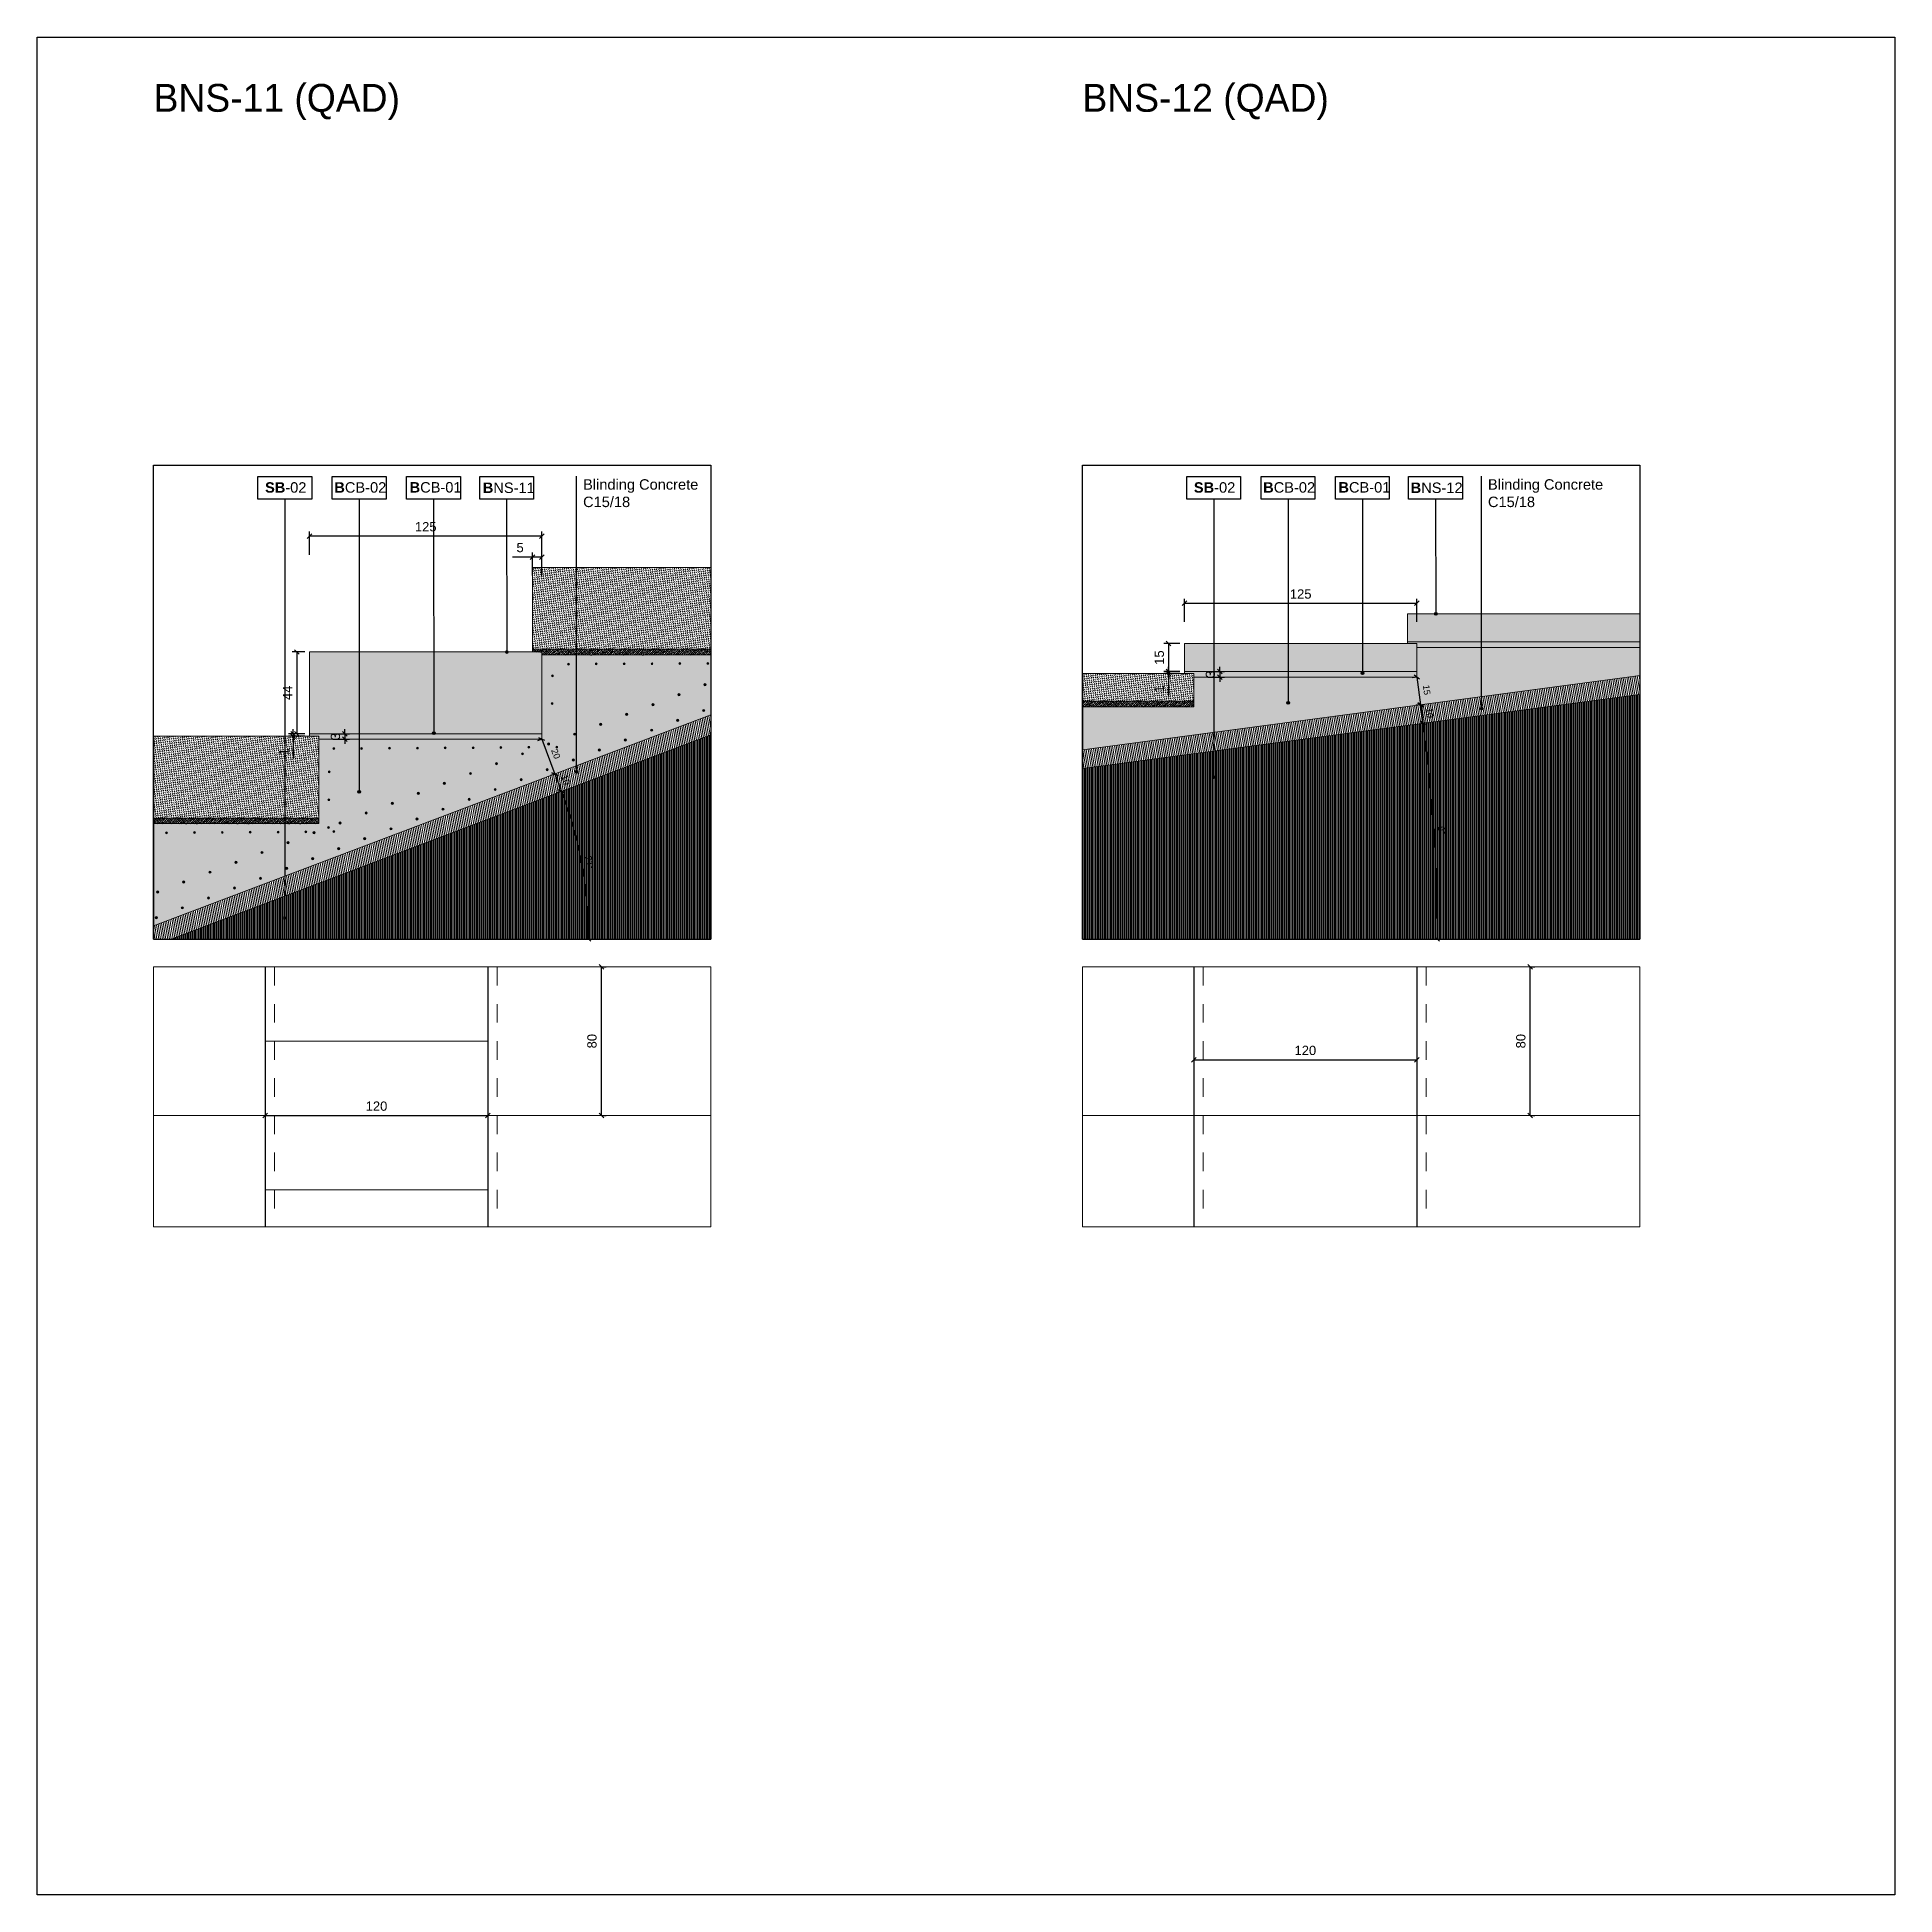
# Model space of a CAD drawing. Header units: metres. Extents: x -325 to 301, y -147 to 149.
# Drawn here: x 240.92 to 250.92, y 73.46 to 83.46 of the extents above; entities that cross this region are included whole.
import ezdxf

# ---------------------------------------------------------------- set-up
doc = ezdxf.new("R2010")
doc.units = ezdxf.units.M
doc.linetypes.add('HIDDEN', pattern=[0.375, 0.25, -0.125])
doc.layers.get('Defpoints').update_dxf_attribs({"lineweight": 13})
doc.layers.add('-aux', color=50, linetype='Continuous', plot=False)
doc.layers.add('02-L-AUX', color=2, linetype='Continuous', plot=False)
doc.layers.add('0-TX-1_25', color=7, linetype='Continuous', true_color=0x3f4f7f)
doc.layers.add('EIT_3 TR sorra', color=7, linetype='Continuous', true_color=0xd8ceb0)
for name, color, linetype, lineweight, true_color in [('02-L-Joints-Paviment_07_Natural Stone', 7, 'Continuous', 5, 0x998833), ('03-TR-Paviment_08_Natural Stone Bleachers', 7, 'Continuous', 5, 0xafad9d), ('3-TR tot_u', 7, 'Continuous', 5, 0x787878)]:
    doc.layers.add(name, color=color, linetype=linetype, lineweight=lineweight, true_color=true_color)
for name, color, linetype in [('02-L-Stair-Terraces', 6, 'Continuous'), ('1-SECCIÓ', 1, 'Continuous'), ('A-KEYPLAN_HATCH', 7, 'Continuous'), ('A_TEXT_2', 7, 'Continuous'), ('EIT_0 Llegenda', 7, 'Continuous')]:
    doc.layers.add(name, color=color, linetype=linetype)
for name, color, linetype, lineweight in [('1-CM', 7, 'Continuous', 0), ('2-L-Projecció', 252, 'Continuous', 0), ('2-L-secció', 1, 'Continuous', 0), ('2-metall', 5, 'Continuous', 0), ('3-TR Formigó', 252, 'Continuous', 0), ('3-TR Seleccionat', 44, 'Continuous', 0)]:
    doc.layers.add(name, color=color, linetype=linetype, lineweight=lineweight)
doc.styles.get("Standard").update_dxf_attribs({"font": 'arial.ttf'})
doc.styles.add('x-llegenda materials$0$ENGRAVERS', font='TT0586M.TTF')
doc.dimstyles.new('ISO-25', dxfattribs={"dimtxt": 0.1, "dimasz": 0.1, "dimexe": 0.1, "dimexo": 0.1, "dimgap": 0.1, "dimtad": 1, "dimdec": 0, "dimlfac": 100, "dimzin": 9, "dimtxsty": 'Standard', "dimblk": 'OBLIQUE', "dimcen": 0.1, "dimadec": 0, "dimazin": 0, "dimtfac": 1, "dimtdec": 0, "dimtmove": 0, "dimatfit": 3, "dimldrblk": 'OBLIQUE', "dimfxl": 1, "dimarcsym": 0})

msp = doc.modelspace()

# ---------------------------------------------------------------- texts
at = {"layer": '0-TX-1_25', "char_height": 0.05625, "attachment_point": 1}
for insert in [(243.861, 81.077), (248.732, 81.077)]:
    msp.add_mtext_dynamic_manual_height_columns('Blinding Concrete\\PC15/18', width=0.64734, gutter_width=12.5, heights=[0], dxfattribs=dict(at, insert=insert))
at = {"layer": 'EIT_0 Llegenda', "char_height": 0.15, "width": 19.2101, "attachment_point": 1, "style": 'x-llegenda materials$0$ENGRAVERS'}
for s, insert in [('BNS-11 (QAD)', (241.549, 83.205)), ('BNS-12 (QAD)', (246.549, 83.205))]:
    msp.add_mtext(s, dxfattribs=dict(at, insert=insert))

# ---------------------------------------------------------------- blocks, each defined once
blk = doc.blocks.new('hatch keyplan 2')
at = {"layer": 'A-KEYPLAN_HATCH'}
blk.add_lwpolyline([(0, 0.00548), (0.01287, 0.00548), (0.01287, 0), (0, 0)], close=True, dxfattribs=at)
blk = doc.blocks.new('hatch keyplan')
at = {"layer": 'A-KEYPLAN_HATCH'}
blk.add_blockref('hatch keyplan 2', (1.43058, 0.85215), dxfattribs=at)
blk = doc.blocks.new('SB-02')
at = {"layer": 'A-KEYPLAN_HATCH'}
blk.add_blockref('hatch keyplan', (-1.43058, -0.85215), dxfattribs=at)
at = {"layer": 'A_TEXT_2', "insert": (-0.0008, 0.00408), "char_height": 0.0025, "attachment_point": 1}
blk.add_mtext_dynamic_manual_height_columns('\\pi0.00249;{\\fArial|b1|i0|c0|p34;SB}-02', width=0.0145619, gutter_width=0.015, heights=[0], dxfattribs=at)
blk = doc.blocks.new('B-CB01')
at = {"layer": 'A-KEYPLAN_HATCH'}
blk.add_blockref('hatch keyplan', (-1.43058, -0.85215), dxfattribs=at)
at = {"layer": 'A_TEXT_2', "insert": (-0.0008, 0.00411), "char_height": 0.0025, "attachment_point": 1}
blk.add_mtext_dynamic_manual_height_columns('\\pi0.00152;{\\fArial|b1|i0|c0|p34;B}CB-01', width=0.0145619, gutter_width=0.015, heights=[0], dxfattribs=at)
blk = doc.blocks.new('_Oblique')
at = {"color": 0, "lineweight": -2}
blk.add_line((-0.5, -0.5), (0.5, 0.5), dxfattribs=at)
blk = doc.blocks.new('*D913')
at = {"layer": '0-TX-1_25', "color": 0, "lineweight": -2, "transparency": 16777216}
for p, q in [((242.149, 77.652), (242.149, 77.627)), ((242.149, 77.652), (243.349, 77.652)), ((243.349, 77.652), (243.349, 77.627))]:
    blk.add_line(p, q, dxfattribs=at)
at = {"layer": 'Defpoints', "color": 0, "transparency": 16777216}
for p in [(242.149, 77.652), (243.349, 77.652), (243.349, 77.652)]:
    blk.add_point(p, dxfattribs=at)
at = {"layer": '0-TX-1_25', "color": 0, "lineweight": -2, "transparency": 16777216, "xscale": 0.025, "yscale": 0.025, "zscale": 0.025, "rotation": 180}
blk.add_blockref('_Oblique', (242.149, 77.652), dxfattribs=at)
at = {"layer": '0-TX-1_25', "color": 0, "lineweight": -2, "transparency": 16777216, "xscale": 0.025, "yscale": 0.025, "zscale": 0.025}
blk.add_blockref('_Oblique', (243.349, 77.652), dxfattribs=at)
at = {"layer": '0-TX-1_25', "color": 0, "transparency": 16777216, "insert": (242.749, 77.702), "char_height": 0.05, "width": 0.05195, "attachment_point": 5}
blk.add_mtext('120', dxfattribs=at)
blk = doc.blocks.new('*D914')
at = {"layer": '0-TX-1_25', "color": 0, "lineweight": -2, "transparency": 16777216}
for p, q in [((243.96, 78.452), (243.985, 78.452)), ((243.96, 77.652), (243.96, 78.452)), ((243.96, 77.652), (243.985, 77.652))]:
    blk.add_line(p, q, dxfattribs=at)
at = {"layer": 'Defpoints', "color": 0, "transparency": 16777216}
for p in [(243.96, 78.452), (243.96, 78.452), (243.96, 77.652)]:
    blk.add_point(p, dxfattribs=at)
at = {"layer": '0-TX-1_25', "color": 0, "lineweight": -2, "transparency": 16777216, "xscale": 0.025, "yscale": 0.025, "zscale": 0.025}
for p, rotation in [((243.96, 78.452), 90), ((243.96, 77.652), 270)]:
    blk.add_blockref('_Oblique', p, dxfattribs=dict(at, rotation=rotation))
at = {"layer": '0-TX-1_25', "color": 0, "transparency": 16777216, "insert": (243.909, 78.052), "char_height": 0.05, "attachment_point": 5, "rotation": 90}
blk.add_mtext('80', dxfattribs=at)
blk = doc.blocks.new('Rodó Metàlic 12 mm')
at = {"layer": '2-metall'}
h = blk.add_hatch(color=256, dxfattribs=at)
h.dxf.hatch_style = 1
edge = h.paths.add_edge_path()
edge.add_arc((0, 0), 0.006, 0, 360)
blk.add_circle((0, 0), 0.006, dxfattribs=at)
blk = doc.blocks.new('*U915')
at = {"layer": '2-metall', "rotation": 270}
blk.add_blockref('Rodó Metàlic 12 mm', (0.021, -0.007), dxfattribs=at)
blk = doc.blocks.new('*U916')
at = {"layer": '2-metall', "color": 0, "linetype": 'ByBlock', "lineweight": -2, "transparency": 16777216, "rotation": 20.73184779010958}
for p in [(244.355, 79.916), (244.495, 79.97), (244.074, 79.81), (244.215, 79.863), (243.794, 79.704), (243.934, 79.757), (243.513, 79.598), (243.653, 79.651), (243.233, 79.492), (243.373, 79.545), (243.092, 79.439), (242.812, 79.332), (242.952, 79.385), (242.531, 79.226), (242.671, 79.279), (242.251, 79.12), (242.391, 79.173), (241.97, 79.014), (242.11, 79.067), (241.689, 78.908), (241.83, 78.961), (241.549, 78.854)]:
    blk.add_blockref('*U915', p, dxfattribs=at)
blk = doc.blocks.new('*U917')
at = {"layer": '2-metall', "rotation": 269.1882445919542}
blk.add_blockref('Rodó Metàlic 12 mm', (0.018, 0.006), dxfattribs=at)
blk = doc.blocks.new('*U918')
at = {"layer": '2-metall', "color": 0, "linetype": 'ByBlock', "lineweight": -2, "transparency": 16777216, "rotation": 20.73026059917899}
for p in [(244.495, 79.82), (244.215, 79.714), (244.355, 79.767), (243.934, 79.607), (244.074, 79.661), (243.653, 79.501), (243.794, 79.554), (243.373, 79.395), (243.513, 79.448), (243.092, 79.289), (243.233, 79.342), (242.812, 79.183), (242.952, 79.236), (242.671, 79.13), (242.391, 79.023), (242.531, 79.076), (242.11, 78.917), (242.251, 78.97), (241.83, 78.811), (241.97, 78.864), (241.549, 78.705), (241.689, 78.758)]:
    blk.add_blockref('*U917', p, dxfattribs=at)
blk = doc.blocks.new('Rodó Metàlic 5mm')
at = {"layer": '2-metall'}
h = blk.add_hatch(color=256, dxfattribs=at)
h.dxf.hatch_style = 1
edge = h.paths.add_edge_path()
edge.add_arc((0, 0), 0.005, 0, 360)
blk.add_circle((0, 0), 0.005, dxfattribs=at)
blk = doc.blocks.new('*U919')
at = {"layer": '2-metall', "rotation": 0.3456669033697483}
blk.add_blockref('Rodó Metàlic 5mm', (0.017, -0.005), dxfattribs=at)
blk = doc.blocks.new('*U920')
at = {"layer": '2-metall', "color": 0, "linetype": 'ByBlock', "lineweight": -2, "transparency": 16777216, "rotation": 359.6543330966308}
for p in [(40.032, 51.785), (40.182, 51.784), (40.332, 51.783), (40.482, 51.782), (40.632, 51.781), (40.782, 51.78), (40.932, 51.779)]:
    blk.add_blockref('*U919', p, dxfattribs=at)
blk = doc.blocks.new('*U921')
at = {"layer": '2-metall', "rotation": 0.3456669033697483}
blk.add_blockref('Rodó Metàlic 5mm', (0.017, -0.005), dxfattribs=at)
blk = doc.blocks.new('*U922')
at = {"layer": '2-metall', "color": 0, "linetype": 'ByBlock', "lineweight": -2, "transparency": 16777216}
for p, rotation in [((40.032, 51.785), 359.6543330966308), ((40.182, 51.784), 359.6543330966308), ((40.332, 51.783), 359.6543330966308), ((40.482, 51.782), 359.6543330966308), ((40.632, 51.781), 359.6543330966308), ((40.782, 51.78), 359.6543330966308), ((40.932, 51.779), 359.6543330966308), ((41.082, 51.778), 359.6543330966308), ((41.232, 51.777), 359.6543330966308), ((41.278, 51.664), 270.7371850173474), ((41.28, 51.514), 270.7371850173474), ((41.282, 51.364), 270.7371850173473)]:
    blk.add_blockref('*U921', p, dxfattribs=dict(at, rotation=rotation))
blk = doc.blocks.new('*U923')
at = {"layer": '2-metall', "rotation": 0.3456669033697483}
blk.add_blockref('Rodó Metàlic 5mm', (0.017, -0.005), dxfattribs=at)
blk = doc.blocks.new('*U924')
at = {"layer": '2-metall', "color": 0, "linetype": 'ByBlock', "lineweight": -2, "transparency": 16777216}
for p, rotation in [((40.419, 51.782), 359.6543330966319), ((40.569, 51.781), 359.6543330966319), ((40.719, 51.78), 359.6543330966319), ((40.869, 51.78), 359.6543330966319), ((41.019, 51.779), 359.6543330966319), ((41.169, 51.778), 359.6543330966319), ((41.277, 51.727), 270.7371850173473), ((41.279, 51.577), 270.7371850173473)]:
    blk.add_blockref('*U923', p, dxfattribs=dict(at, rotation=rotation))
blk = doc.blocks.new('*D925')
at = {"layer": '0-TX-1_25', "color": 0, "lineweight": -2, "transparency": 16777216}
for p, q in [((242.514, 79.707), (242.603, 79.707)), ((242.578, 79.707), (242.578, 79.732)), ((242.578, 79.707), (242.578, 79.677)), ((242.514, 79.677), (242.603, 79.677)), ((242.578, 79.677), (242.578, 79.652))]:
    blk.add_line(p, q, dxfattribs=at)
at = {"layer": 'Defpoints', "color": 0, "transparency": 16777216}
for p in [(242.489, 79.707), (242.489, 79.677), (242.578, 79.677)]:
    blk.add_point(p, dxfattribs=at)
at = {"layer": '0-TX-1_25', "color": 0, "lineweight": -2, "transparency": 16777216, "xscale": 0.025, "yscale": 0.025, "zscale": 0.025}
for p, rotation in [((242.578, 79.707), 270), ((242.578, 79.677), 90)]:
    blk.add_blockref('_Oblique', p, dxfattribs=dict(at, rotation=rotation))
at = {"layer": '0-TX-1_25', "color": 0, "transparency": 16777216, "insert": (242.528, 79.692), "char_height": 0.05, "attachment_point": 5, "rotation": 90}
blk.add_mtext('3', dxfattribs=at)
blk = doc.blocks.new('*D926')
at = {"layer": '0-TX-1_25', "color": 0, "lineweight": -2, "transparency": 16777216}
for p, q in [((243.639, 79.677), (243.615, 79.669)), ((243.639, 79.677), (243.709, 79.49)), ((243.709, 79.49), (243.686, 79.482))]:
    blk.add_line(p, q, dxfattribs=at)
at = {"layer": 'Defpoints', "color": 0, "transparency": 16777216}
for p in [(243.639, 79.677), (243.709, 79.49), (243.709, 79.49)]:
    blk.add_point(p, dxfattribs=at)
at = {"layer": '0-TX-1_25', "color": 0, "lineweight": -2, "transparency": 16777216, "xscale": 0.025, "yscale": 0.025, "zscale": 0.025}
for p, rotation in [((243.639, 79.677), 110.7302605991792), ((243.709, 79.49), 290.7302605991791)]:
    blk.add_blockref('_Oblique', p, dxfattribs=dict(at, rotation=rotation))
at = {"layer": '0-TX-1_25', "color": 0, "transparency": 16777216, "insert": (243.714, 79.599), "char_height": 0.035, "attachment_point": 5, "rotation": 290.7303}
blk.add_mtext('20', dxfattribs=at)
blk = doc.blocks.new('*D927')
at = {"layer": '0-TX-1_25', "color": 0, "lineweight": -2, "transparency": 16777216}
for p, q in [((242.389, 80.67), (242.389, 80.795)), ((243.639, 80.77), (242.389, 80.77)), ((243.639, 80.67), (243.639, 80.795))]:
    blk.add_line(p, q, dxfattribs=at)
at = {"layer": 'Defpoints', "color": 0, "transparency": 16777216}
for p in [(242.389, 80.77), (242.389, 80.147), (243.639, 80.132)]:
    blk.add_point(p, dxfattribs=at)
at = {"layer": '0-TX-1_25', "color": 0, "lineweight": -2, "transparency": 16777216, "xscale": 0.025, "yscale": 0.025, "zscale": 0.025, "rotation": 180}
blk.add_blockref('_Oblique', (242.389, 80.77), dxfattribs=at)
at = {"layer": '0-TX-1_25', "color": 0, "lineweight": -2, "transparency": 16777216, "xscale": 0.025, "yscale": 0.025, "zscale": 0.025}
blk.add_blockref('_Oblique', (243.639, 80.77), dxfattribs=at)
at = {"layer": '0-TX-1_25', "color": 0, "transparency": 16777216, "insert": (243.014, 80.821), "char_height": 0.05, "attachment_point": 5}
blk.add_mtext('125', dxfattribs=at)
blk = doc.blocks.new('*D928')
at = {"layer": '0-TX-1_25', "color": 0, "lineweight": -2, "transparency": 16777216}
for p, q in [((242.364, 80.147), (242.295, 80.147)), ((242.32, 80.147), (242.32, 79.707)), ((242.364, 79.707), (242.295, 79.707))]:
    blk.add_line(p, q, dxfattribs=at)
at = {"layer": 'Defpoints', "color": 0, "transparency": 16777216}
for p in [(242.389, 80.147), (242.32, 79.707), (242.389, 79.707)]:
    blk.add_point(p, dxfattribs=at)
at = {"layer": '0-TX-1_25', "color": 0, "lineweight": -2, "transparency": 16777216, "xscale": 0.025, "yscale": 0.025, "zscale": 0.025}
for p, rotation in [((242.32, 80.147), 90), ((242.32, 79.707), 270)]:
    blk.add_blockref('_Oblique', p, dxfattribs=dict(at, rotation=rotation))
at = {"layer": '0-TX-1_25', "color": 0, "transparency": 16777216, "insert": (242.27, 79.927), "char_height": 0.05, "attachment_point": 5, "rotation": 90}
blk.add_mtext('44', dxfattribs=at)
blk = doc.blocks.new('*D929')
at = {"layer": '0-TX-1_25', "color": 0, "lineweight": -2, "transparency": 16777216}
for p, q in [((242.364, 79.707), (242.276, 79.707)), ((242.301, 79.707), (242.301, 79.732)), ((242.301, 79.707), (242.301, 79.693)), ((242.364, 79.693), (242.276, 79.693)), ((242.301, 79.693), (242.301, 79.575))]:
    blk.add_line(p, q, dxfattribs=at)
at = {"layer": 'Defpoints', "color": 0, "transparency": 16777216}
for p in [(242.389, 79.707), (242.301, 79.693), (242.389, 79.693)]:
    blk.add_point(p, dxfattribs=at)
at = {"layer": '0-TX-1_25', "color": 0, "lineweight": -2, "transparency": 16777216, "xscale": 0.025, "yscale": 0.025, "zscale": 0.025}
for p, rotation in [((242.301, 79.707), 270), ((242.301, 79.693), 90)]:
    blk.add_blockref('_Oblique', p, dxfattribs=dict(at, rotation=rotation))
at = {"layer": '0-TX-1_25', "color": 0, "transparency": 16777216, "insert": (242.251, 79.609), "char_height": 0.05, "attachment_point": 5, "rotation": 90}
blk.add_mtext('1', dxfattribs=at)
blk = doc.blocks.new('BNS11')
at = {"layer": 'A-KEYPLAN_HATCH'}
blk.add_blockref('hatch keyplan', (-1.43058, -0.85215), dxfattribs=at)
at = {"layer": 'A_TEXT_2', "insert": (-0.0008, 0.00401), "char_height": 0.0025, "attachment_point": 1}
blk.add_mtext_dynamic_manual_height_columns('\\pi0.00152;{\\fArial|b1|i0|c0|p34;B}NS-11', width=0.0145619, gutter_width=0.015, heights=[0], dxfattribs=at)
blk = doc.blocks.new('POINT')
at = {"layer": '0-TX-1_25'}
h = blk.add_hatch(dxfattribs=at)
h.set_pattern_fill('ANGLE', color=256)
h.set_pattern_definition([(0, (-83.747, -12.726), (0, 6.985), [5.08, -1.905]), (90, (-83.747, -12.726), (-6.985, 4e-16), [5.08, -1.905])])
edge = h.paths.add_edge_path()
edge.add_arc((0, 0), 0.0075, 0, 360)
h = blk.add_hatch(color=256, dxfattribs=at)
h.dxf.hatch_style = 1
edge = h.paths.add_edge_path()
edge.add_arc((0, 0), 0.0075, 0, 360)
blk.add_circle((0, 0), 0.0075, dxfattribs=at)
blk = doc.blocks.new('*D930')
at = {"layer": '0-TX-1_25', "color": 0, "lineweight": -2, "transparency": 16777216}
for p, q in [((247.149, 77.952), (247.149, 77.927)), ((247.149, 77.952), (248.349, 77.952)), ((248.349, 77.952), (248.349, 77.927))]:
    blk.add_line(p, q, dxfattribs=at)
at = {"layer": 'Defpoints', "color": 0, "transparency": 16777216}
for p in [(247.149, 77.952), (248.349, 77.952), (248.349, 77.952)]:
    blk.add_point(p, dxfattribs=at)
at = {"layer": '0-TX-1_25', "color": 0, "lineweight": -2, "transparency": 16777216, "xscale": 0.025, "yscale": 0.025, "zscale": 0.025, "rotation": 180}
blk.add_blockref('_Oblique', (247.149, 77.952), dxfattribs=at)
at = {"layer": '0-TX-1_25', "color": 0, "lineweight": -2, "transparency": 16777216, "xscale": 0.025, "yscale": 0.025, "zscale": 0.025}
blk.add_blockref('_Oblique', (248.349, 77.952), dxfattribs=at)
at = {"layer": '0-TX-1_25', "color": 0, "transparency": 16777216, "insert": (247.749, 78.002), "char_height": 0.05, "width": 0.05195, "attachment_point": 5}
blk.add_mtext('120', dxfattribs=at)
blk = doc.blocks.new('*D931')
at = {"layer": '0-TX-1_25', "color": 0, "lineweight": -2, "transparency": 16777216}
for p, q in [((248.96, 78.452), (248.985, 78.452)), ((248.96, 77.652), (248.96, 78.452)), ((248.96, 77.652), (248.985, 77.652))]:
    blk.add_line(p, q, dxfattribs=at)
at = {"layer": 'Defpoints', "color": 0, "transparency": 16777216}
for p in [(248.96, 78.452), (248.96, 78.452), (248.96, 77.652)]:
    blk.add_point(p, dxfattribs=at)
at = {"layer": '0-TX-1_25', "color": 0, "lineweight": -2, "transparency": 16777216, "xscale": 0.025, "yscale": 0.025, "zscale": 0.025}
for p, rotation in [((248.96, 78.452), 90), ((248.96, 77.652), 270)]:
    blk.add_blockref('_Oblique', p, dxfattribs=dict(at, rotation=rotation))
at = {"layer": '0-TX-1_25', "color": 0, "transparency": 16777216, "insert": (248.909, 78.052), "char_height": 0.05, "attachment_point": 5, "rotation": 90}
blk.add_mtext('80', dxfattribs=at)
blk = doc.blocks.new('BNS12')
at = {"layer": 'A-KEYPLAN_HATCH'}
blk.add_blockref('hatch keyplan', (-1.43058, -0.85215), dxfattribs=at)
at = {"layer": 'A_TEXT_2', "insert": (-0.0008, 0.00401), "char_height": 0.0025, "attachment_point": 1}
blk.add_mtext_dynamic_manual_height_columns('\\pi0.00129;{\\fArial|b1|i0|c0|p34;B}NS-12', width=0.0145619, gutter_width=0.015, heights=[0], dxfattribs=at)
blk = doc.blocks.new('*D933')
at = {"layer": '0-TX-1_25', "color": 0, "lineweight": -2, "transparency": 16777216}
for p, q in [((247.074, 80.192), (246.988, 80.192)), ((247.013, 80.192), (247.013, 80.042)), ((247.074, 80.042), (246.988, 80.042))]:
    blk.add_line(p, q, dxfattribs=at)
at = {"layer": 'Defpoints', "color": 0, "transparency": 16777216}
for p in [(247.099, 80.192), (247.013, 80.042), (247.099, 80.042)]:
    blk.add_point(p, dxfattribs=at)
at = {"layer": '0-TX-1_25', "color": 0, "lineweight": -2, "transparency": 16777216, "xscale": 0.025, "yscale": 0.025, "zscale": 0.025}
for p, rotation in [((247.013, 80.192), 90), ((247.013, 80.042), 270)]:
    blk.add_blockref('_Oblique', p, dxfattribs=dict(at, rotation=rotation))
at = {"layer": '0-TX-1_25', "color": 0, "transparency": 16777216, "insert": (246.963, 80.117), "char_height": 0.05, "attachment_point": 5, "rotation": 90}
blk.add_mtext('15', dxfattribs=at)
blk = doc.blocks.new('*D934')
at = {"layer": '0-TX-1_25', "color": 0, "lineweight": -2, "transparency": 16777216}
for p, q in [((247.074, 80.042), (246.988, 80.042)), ((247.074, 80.032), (246.988, 80.032)), ((247.013, 80.042), (247.013, 80.067)), ((247.013, 80.042), (247.013, 80.032)), ((247.013, 80.032), (247.013, 79.913))]:
    blk.add_line(p, q, dxfattribs=at)
at = {"layer": 'Defpoints', "color": 0, "transparency": 16777216}
for p in [(247.013, 80.032), (247.099, 80.042), (247.099, 80.032)]:
    blk.add_point(p, dxfattribs=at)
at = {"layer": '0-TX-1_25', "color": 0, "lineweight": -2, "transparency": 16777216, "xscale": 0.025, "yscale": 0.025, "zscale": 0.025}
for p, rotation in [((247.013, 80.042), 270), ((247.013, 80.032), 90)]:
    blk.add_blockref('_Oblique', p, dxfattribs=dict(at, rotation=rotation))
at = {"layer": '0-TX-1_25', "color": 0, "transparency": 16777216, "insert": (246.963, 79.947), "char_height": 0.05, "attachment_point": 5, "rotation": 90}
blk.add_mtext('1', dxfattribs=at)
blk = doc.blocks.new('*D935')
at = {"layer": '0-TX-1_25', "color": 0, "lineweight": -2, "transparency": 16777216}
for p, q in [((247.099, 80.309), (247.099, 80.434)), ((247.099, 80.409), (248.349, 80.409)), ((248.349, 80.309), (248.349, 80.434))]:
    blk.add_line(p, q, dxfattribs=at)
at = {"layer": 'Defpoints', "color": 0, "transparency": 16777216}
for p in [(248.349, 80.409), (247.099, 80.192), (248.349, 80.182)]:
    blk.add_point(p, dxfattribs=at)
at = {"layer": '0-TX-1_25', "color": 0, "lineweight": -2, "transparency": 16777216, "xscale": 0.025, "yscale": 0.025, "zscale": 0.025, "rotation": 180}
blk.add_blockref('_Oblique', (247.099, 80.409), dxfattribs=at)
at = {"layer": '0-TX-1_25', "color": 0, "lineweight": -2, "transparency": 16777216, "xscale": 0.025, "yscale": 0.025, "zscale": 0.025}
blk.add_blockref('_Oblique', (248.349, 80.409), dxfattribs=at)
at = {"layer": '0-TX-1_25', "color": 0, "transparency": 16777216, "insert": (247.724, 80.459), "char_height": 0.05, "attachment_point": 5}
blk.add_mtext('125', dxfattribs=at)
blk = doc.blocks.new('*D936')
at = {"layer": '0-TX-1_25', "color": 0, "lineweight": -2, "transparency": 16777216}
for p, q in [((247.224, 80.042), (247.314, 80.042)), ((247.224, 80.012), (247.314, 80.012)), ((247.289, 80.042), (247.289, 80.067)), ((247.289, 80.042), (247.289, 80.012)), ((247.289, 80.012), (247.289, 79.987))]:
    blk.add_line(p, q, dxfattribs=at)
at = {"layer": 'Defpoints', "color": 0, "transparency": 16777216}
for p in [(247.199, 80.042), (247.199, 80.012), (247.289, 80.012)]:
    blk.add_point(p, dxfattribs=at)
at = {"layer": '0-TX-1_25', "color": 0, "lineweight": -2, "transparency": 16777216, "xscale": 0.025, "yscale": 0.025, "zscale": 0.025}
for p, rotation in [((247.289, 80.042), 270), ((247.289, 80.012), 90)]:
    blk.add_blockref('_Oblique', p, dxfattribs=dict(at, rotation=rotation))
at = {"layer": '0-TX-1_25', "color": 0, "transparency": 16777216, "insert": (247.238, 80.027), "char_height": 0.05, "attachment_point": 5, "rotation": 90}
blk.add_mtext('3', dxfattribs=at)
blk = doc.blocks.new('B-CB02')
at = {"layer": 'A-KEYPLAN_HATCH'}
blk.add_blockref('hatch keyplan', (-1.43058, -0.85215), dxfattribs=at)
at = {"layer": 'A_TEXT_2', "insert": (-0.0008, 0.00409), "char_height": 0.0025, "attachment_point": 1}
blk.add_mtext_dynamic_manual_height_columns('\\pi0.00129;{\\fArial|b1|i0|c0|p34;B}CB-02', width=0.0145619, gutter_width=0.015, heights=[0], dxfattribs=at)
blk = doc.blocks.new('*D2798')
at = {"layer": '0-TX-1_25', "color": 0, "lineweight": -2, "transparency": 16777216}
for p, q in [((243.709, 79.49), (243.686, 79.482)), ((243.709, 79.49), (243.745, 79.397)), ((243.745, 79.397), (243.721, 79.388))]:
    blk.add_line(p, q, dxfattribs=at)
at = {"layer": 'Defpoints', "color": 0, "transparency": 16777216}
for p in [(243.709, 79.49), (243.745, 79.397), (243.745, 79.397)]:
    blk.add_point(p, dxfattribs=at)
at = {"layer": '0-TX-1_25', "color": 0, "lineweight": -2, "transparency": 16777216, "xscale": 0.025, "yscale": 0.025, "zscale": 0.025}
for p, rotation in [((243.709, 79.49), 110.7302605987278), ((243.745, 79.397), 290.7302605987279)]:
    blk.add_blockref('_Oblique', p, dxfattribs=dict(at, rotation=rotation))
at = {"layer": '0-TX-1_25', "color": 0, "transparency": 16777216, "insert": (243.767, 79.459), "char_height": 0.035, "attachment_point": 5, "rotation": 290.7303}
blk.add_mtext('10', dxfattribs=at)
blk = doc.blocks.new('*D2799')
at = {"layer": '0-TX-1_25', "color": 0, "lineweight": -2, "transparency": 16777216}
blk.add_arc((241.644, 78.602), 2.247, 360, 20.7303, dxfattribs=at)
at = {"layer": 'Defpoints', "color": 0, "transparency": 16777216}
for p in [(244.549, 79.701), (243.874, 78.872), (241.549, 78.602), (241.644, 78.602), (244.549, 78.602)]:
    blk.add_point(p, dxfattribs=at)
at = {"layer": '0-TX-1_25', "color": 0, "lineweight": -2, "transparency": 16777216, "xscale": 0.025, "yscale": 0.025, "zscale": 0.025}
for p, rotation in [((243.745, 79.397), 110.7302605987286), ((243.89, 78.602), 269.9999999999998)]:
    blk.add_blockref('_Oblique', p, dxfattribs=dict(at, rotation=rotation))
at = {"layer": '0-TX-1_25', "color": 0, "transparency": 16777216, "insert": (243.896, 79.013), "char_height": 0.035, "attachment_point": 5, "rotation": 280.3651}
blk.add_mtext('21°', dxfattribs=at)
blk = doc.blocks.new('*D2800')
at = {"layer": '0-TX-1_25', "color": 0, "lineweight": -2, "transparency": 16777216}
for p, q in [((243.589, 80.658), (243.481, 80.658)), ((243.589, 80.558), (243.589, 80.683)), ((243.639, 80.658), (243.589, 80.658)), ((243.639, 80.558), (243.639, 80.683))]:
    blk.add_line(p, q, dxfattribs=at)
at = {"layer": 'Defpoints', "color": 0, "transparency": 16777216}
for p in [(243.589, 80.658), (243.589, 80.147), (243.639, 80.147)]:
    blk.add_point(p, dxfattribs=at)
at = {"layer": '0-TX-1_25', "color": 0, "lineweight": -2, "transparency": 16777216, "xscale": 0.025, "yscale": 0.025, "zscale": 0.025, "rotation": 180}
blk.add_blockref('_Oblique', (243.589, 80.658), dxfattribs=at)
at = {"layer": '0-TX-1_25', "color": 0, "lineweight": -2, "transparency": 16777216, "xscale": 0.025, "yscale": 0.025, "zscale": 0.025}
blk.add_blockref('_Oblique', (243.639, 80.658), dxfattribs=at)
at = {"layer": '0-TX-1_25', "color": 0, "transparency": 16777216, "insert": (243.522, 80.709), "char_height": 0.05, "attachment_point": 5}
blk.add_mtext('5', dxfattribs=at)
blk = doc.blocks.new('*D2801')
at = {"layer": '0-TX-1_25', "color": 0, "lineweight": -2, "transparency": 16777216}
for p, q in [((248.349, 80.012), (248.324, 80.008)), ((248.349, 80.012), (248.369, 79.863)), ((248.369, 79.863), (248.344, 79.86))]:
    blk.add_line(p, q, dxfattribs=at)
at = {"layer": 'Defpoints', "color": 0, "transparency": 16777216}
for p in [(248.349, 80.012), (248.369, 79.863), (248.369, 79.863)]:
    blk.add_point(p, dxfattribs=at)
at = {"layer": '0-TX-1_25', "color": 0, "lineweight": -2, "transparency": 16777216, "xscale": 0.025, "yscale": 0.025, "zscale": 0.025}
for p, rotation in [((248.349, 80.012), 97.59464336859072), ((248.369, 79.863), 277.5946433685907)]:
    blk.add_blockref('_Oblique', p, dxfattribs=dict(at, rotation=rotation))
at = {"layer": '0-TX-1_25', "color": 0, "transparency": 16777216, "insert": (248.402, 79.943), "char_height": 0.035, "attachment_point": 5, "rotation": 277.5946}
blk.add_mtext('15', dxfattribs=at)
blk = doc.blocks.new('*D2802')
at = {"layer": '0-TX-1_25', "color": 0, "lineweight": -2, "transparency": 16777216}
for p, q in [((248.369, 79.863), (248.394, 79.866)), ((248.369, 79.863), (248.382, 79.764)), ((248.382, 79.764), (248.407, 79.767))]:
    blk.add_line(p, q, dxfattribs=at)
at = {"layer": 'Defpoints', "color": 0, "transparency": 16777216}
for p in [(248.369, 79.863), (248.382, 79.764), (248.382, 79.764)]:
    blk.add_point(p, dxfattribs=at)
at = {"layer": '0-TX-1_25', "color": 0, "lineweight": -2, "transparency": 16777216, "xscale": 0.025, "yscale": 0.025, "zscale": 0.025}
for p, rotation in [((248.369, 79.863), 97.59464336859034), ((248.382, 79.764), 277.5946433685904)]:
    blk.add_blockref('_Oblique', p, dxfattribs=dict(at, rotation=rotation))
at = {"layer": '0-TX-1_25', "color": 0, "transparency": 16777216, "insert": (248.418, 79.819), "char_height": 0.035, "attachment_point": 5, "rotation": 277.5946}
blk.add_mtext('10', dxfattribs=at)
blk = doc.blocks.new('*D2803')
at = {"layer": '0-TX-1_25', "color": 0, "lineweight": -2, "transparency": 16777216}
blk.add_arc((239.666, 78.602), 8.794, 0, 7.5946, dxfattribs=at)
at = {"layer": 'Defpoints', "color": 0, "transparency": 16777216}
for p in [(249.549, 79.919), (246.549, 79.519), (248.451, 78.99), (246.549, 78.602), (249.549, 78.602)]:
    blk.add_point(p, dxfattribs=at)
at = {"layer": '0-TX-1_25', "color": 0, "lineweight": -2, "transparency": 16777216, "xscale": 0.025, "yscale": 0.025, "zscale": 0.025}
for p, rotation in [((248.382, 79.764), 97.59464336859114), ((248.459, 78.602), 270)]:
    blk.add_blockref('_Oblique', p, dxfattribs=dict(at, rotation=rotation))
at = {"layer": '0-TX-1_25', "color": 0, "transparency": 16777216, "insert": (248.483, 79.187), "char_height": 0.035, "attachment_point": 5, "rotation": 273.7973}
blk.add_mtext('8°', dxfattribs=at)

# ---------------------------------------------------------------- dimensions: what is measured, and where the dimension line sits
at = {"layer": '0-TX-1_25'}
for base, p1, p2, picture, middle in [((242.389, 80.77), (243.639, 80.132), (242.389, 80.147), '*D927', (243.014, 80.821)), ((243.589, 80.658), (243.639, 80.147), (243.589, 80.147), '*D2800', (243.522, 80.709)), ((248.349, 80.409), (247.099, 80.192), (248.349, 80.182), '*D935', (247.724, 80.459))]:
    dim = msp.add_linear_dim(base=base, p1=p1, p2=p2, dimstyle='ISO-25', override={"dimtxt": 0.05, "dimasz": 0.025, "dimexe": 0.025, "dimexo": 0.025, "dimgap": 0.025, "dimblk1": 'Oblique', "dimblk2": 'Oblique', "dimsah": 1, "dimfxl": 0.1, "dimfxlon": 1, "dimarcsym": 1}, dxfattribs=at)
    dim.commit()
    dim.dimension.update_dxf_attribs({"geometry": picture, "text_midpoint": middle})
for base, p1, p2, picture, middle in [((247.013, 80.042), (247.099, 80.192), (247.099, 80.042), '*D933', (246.963, 80.117)), ((242.32, 79.707), (242.389, 80.147), (242.389, 79.707), '*D928', (242.27, 79.927)), ((247.013, 80.032), (247.099, 80.042), (247.099, 80.032), '*D934', (246.963, 79.947)), ((242.301, 79.693), (242.389, 79.707), (242.389, 79.693), '*D929', (242.251, 79.609)), ((243.96, 78.452), (243.96, 77.652), (243.96, 78.452), '*D914', (243.909, 78.052)), ((248.96, 78.452), (248.96, 77.652), (248.96, 78.452), '*D931', (248.909, 78.052))]:
    dim = msp.add_linear_dim(base=base, p1=p1, p2=p2, angle=90, dimstyle='ISO-25', override={"dimtxt": 0.05, "dimasz": 0.025, "dimexe": 0.025, "dimexo": 0.025, "dimgap": 0.025, "dimblk1": 'Oblique', "dimblk2": 'Oblique', "dimsah": 1, "dimfxl": 0.1, "dimfxlon": 1, "dimarcsym": 1}, dxfattribs=at)
    dim.commit()
    dim.dimension.update_dxf_attribs({"geometry": picture, "text_midpoint": middle})
for base, p1, p2, picture, middle in [((247.289, 80.012), (247.199, 80.042), (247.199, 80.012), '*D936', (247.289, 80.027)), ((242.578, 79.677), (242.489, 79.707), (242.489, 79.677), '*D925', (242.578, 79.692))]:
    dim = msp.add_linear_dim(base=base, p1=p1, p2=p2, angle=90, dimstyle='ISO-25', override={"dimtxt": 0.05, "dimasz": 0.025, "dimexe": 0.025, "dimexo": 0.025, "dimgap": 0.025, "dimblk1": 'Oblique', "dimblk2": 'Oblique', "dimsah": 1, "dimfxl": 0.1, "dimfxlon": 1, "dimarcsym": 1}, dxfattribs=at)
    dim.commit()
    dim.dimension.update_dxf_attribs({"geometry": picture, "text_midpoint": middle, "dimtype": 160})
for p1, p2, picture, middle in [((248.349, 80.012), (248.369, 79.863), '*D2801', (248.402, 79.943)), ((248.369, 79.863), (248.382, 79.764), '*D2802', (248.418, 79.819)), ((243.639, 79.677), (243.709, 79.49), '*D926', (243.714, 79.599)), ((243.709, 79.49), (243.745, 79.397), '*D2798', (243.767, 79.459))]:
    dim = msp.add_aligned_dim(p1=p1, p2=p2, distance=0, dimstyle='ISO-25', override={"dimtxt": 0.035, "dimasz": 0.025, "dimexe": 0.025, "dimexo": 0.025, "dimgap": 0.025, "dimblk1": 'Oblique', "dimblk2": 'Oblique', "dimsah": 1, "dimfxl": 0.1, "dimfxlon": 1, "dimarcsym": 1}, dxfattribs=at)
    dim.commit()
    dim.dimension.update_dxf_attribs({"geometry": picture, "text_midpoint": middle})
for base, line1, line2, picture, middle in [((248.451, 78.99), ((246.549, 78.602), (249.549, 78.602)), ((246.549, 79.519), (249.549, 79.919)), '*D2803', (248.483, 79.187)), ((243.874, 78.872), ((241.549, 78.602), (244.549, 78.602)), ((244.549, 79.701), (241.644, 78.602)), '*D2799', (243.896, 79.013))]:
    dim = msp.add_angular_dim_2l(base=base, line1=line1, line2=line2, dimstyle='ISO-25', override={"dimtxt": 0.035, "dimasz": 0.025, "dimexe": 0.025, "dimexo": 0.025, "dimgap": 0.025, "dimblk1": 'Oblique', "dimblk2": 'Oblique', "dimsah": 1, "dimfxl": 0.1, "dimfxlon": 1, "dimarcsym": 1}, dxfattribs=at)
    dim.commit()
    dim.dimension.update_dxf_attribs({"geometry": picture, "text_midpoint": middle})
for base, p1, p2, picture, middle in [((248.349, 77.952), (247.149, 77.952), (248.349, 77.952), '*D930', (247.749, 78.002)), ((243.349, 77.652), (242.149, 77.652), (243.349, 77.652), '*D913', (242.749, 77.702))]:
    dim = msp.add_linear_dim(base=base, p1=p1, p2=p2, text='120', dimstyle='ISO-25', override={"dimtxt": 0.05, "dimasz": 0.025, "dimexe": 0.025, "dimexo": 0.025, "dimgap": 0.025, "dimblk1": 'Oblique', "dimblk2": 'Oblique', "dimsah": 1, "dimfxl": 0.1, "dimfxlon": 1, "dimarcsym": 1}, dxfattribs=at)
    dim.commit()
    dim.dimension.update_dxf_attribs({"geometry": picture, "text_midpoint": middle})

# ---------------------------------------------------------------- hatches: boundary and pattern name
at = {"layer": '03-TR-Paviment_08_Natural Stone Bleachers'}
h = msp.add_hatch(dxfattribs=at)
h.set_pattern_fill('DASH', color=256, scale=0.002611, angle=233, style=0, double=1)
h.set_pattern_definition([(233, (91.844459, -44.5862136), (0.0016315323, -0.0116089556), [0.0082894435, -0.0082894435])])
h.paths.add_polyline_path([(244.549, 80.162), (244.549, 80.602), (243.589, 80.602), (243.589, 80.162)])
h = msp.add_hatch(dxfattribs=at)
h.set_pattern_fill('DASH', color=256, scale=0.002611, angle=232.4264, style=0, double=1)
h.set_pattern_definition([(232.4264096, (-9.539601, -62.4403815), (0.00151523477, -0.01162470696), [0.00828944353, -0.00828944353])])
h.paths.add_polyline_path([(249.549, 80.202), (249.549, 80.352), (248.299, 80.352), (248.299, 80.202)])
h = msp.add_hatch(dxfattribs=at)
h.set_pattern_fill('DASH', color=256, scale=0.002611, angle=233, style=0, double=1)
h.set_pattern_definition([(233, (90.644426, -45.040393), (0.0016315323, -0.0116089556), [0.0082894435, -0.0082894435])])
h.paths.add_polyline_path([(242.389, 80.147), (242.389, 79.707), (243.639, 79.707), (243.639, 80.147)])
h = msp.add_hatch(dxfattribs=at)
h.set_pattern_fill('DASH', color=256, scale=0.002611, angle=232.4264, style=0, double=1)
h.set_pattern_definition([(232.4264096, (-10.739601, -62.6003815), (0.00151523477, -0.01162470696), [0.00828944353, -0.00828944353])])
h.paths.add_polyline_path([(248.349, 80.042), (248.349, 80.192), (247.099, 80.192), (247.099, 80.042)])
h = msp.add_hatch(dxfattribs=at)
h.set_pattern_fill('DASH', color=256, scale=0.002611, angle=232.4264, style=0, double=1)
h.set_pattern_definition([(232.4264096, (-11.939601, -62.7603815), (0.00151523477, -0.01162470696), [0.00828944353, -0.00828944353])])
h.paths.add_polyline_path([(246.549, 80.032), (246.549, 79.882), (247.149, 79.882), (247.149, 80.032)])
h = msp.add_hatch(dxfattribs=at)
h.set_pattern_fill('DASH', color=256, scale=0.002611, angle=233, style=0, double=1)
h.set_pattern_definition([(233, (89.444392, -45.494572), (0.0016315323, -0.0116089556), [0.0082894435, -0.0082894435])])
h.paths.add_polyline_path([(241.549, 79.693), (241.549, 79.253), (242.439, 79.253), (242.439, 79.693)])
at = {"layer": '3-TR Formigó'}
h = msp.add_hatch(dxfattribs=at)
h.set_pattern_fill('ANSI31', color=256, scale=0.003, angle=234.1752)
h.set_pattern_definition([(279.175244, (37.434726, 35.928212), (0.00940313004, 0.0015188056), [])])
h.paths.add_polyline_path([(249.549, 79.919), (249.549, 80.02), (246.549, 79.62), (246.549, 79.519)])
h = msp.add_hatch(dxfattribs=at)
h.set_pattern_fill('ANSI31', color=256, scale=0.003, angle=234.1752)
h.set_pattern_definition([(279.175244, (32.434726, 35.010424), (0.00940313004, 0.0015188056), [])])
h.paths.add_polyline_path([(244.549, 79.701), (244.549, 79.808), (241.549, 78.673), (241.549, 78.602), (241.644, 78.602)])
at = {"layer": '3-TR Seleccionat'}
h = msp.add_hatch(dxfattribs=at)
h.set_pattern_fill('ANSI31', color=256, scale=0.002, angle=45, style=0)
h.set_pattern_definition([(90, (211.0504134, 26.56044), (-0.00635, 0), [])])
h.paths.add_polyline_path([(249.549, 79.919), (246.549, 79.519), (246.549, 78.602), (249.549, 78.602)])
h = msp.add_hatch(dxfattribs=at)
h.set_pattern_fill('ANSI31', color=256, scale=0.002, angle=45, style=0)
h.set_pattern_definition([(90, (206.0504134, 26.81044), (-0.00635, 0), [])])
h.paths.add_polyline_path([(244.549, 79.701), (241.644, 78.602), (244.549, 78.602)])
at = {"layer": '3-TR tot_u'}
h = msp.add_hatch(dxfattribs=at)
h.set_pattern_fill('AR-CONC', color=256, scale=0.00025, angle=90.2657)
h.set_pattern_definition([(75.823251517, (269984.390302, -738290.126735), (0.0427337736151, 0.0162528873334), [0.0047625, -0.0523875]), (20.823251517, (269984.3903, -738290.126735), (-0.0287369413902, 0.0391565991078), [0.00381, -0.0419101460425]), (126.274696217, (269984.393863, -738290.12538), (0.0139968329648, 0.0554094846363), [0.0040475022, -0.04452256115]), (72.007451517, (269984.38477, -738290.115303), (0.0655807844596, 0.02005924834), [0.00714375, -0.07858125]), (122.458809127, (269984.390235, -738290.11363), (0.0264798784375, 0.0815327643516), [0.006071255785, -0.06678390204]), (17.007402687, (269984.38477, -738290.1153), (0.026479878442, 0.0815327643504), [0.0057149917675, -0.06286493298]), (46.823251517, (269984.39187, -738290.115395), (0.0452552118719, -0.0065026301172), [0.0047625, -0.0523875]), (351.823251517, (269984.39187, -738290.115395), (-0.006150253489, 0.0481790201258), [0.00381, -0.04191]), (97.274696517, (269984.39564, -738290.115937), (0.0391049582031, 0.0416763901857), [0.0040475022, -0.0445224844]), (63.3232515172, (269984.390302, -738290.126735), (-0.0085129227679, 0.01936423314394), [0, -0.041402, 0, -0.042545, 0, -0.04206875]), (33.3232515172, (269984.390302, -738290.126735), (0.00412722228654, 0.02982078914956), [0, -0.024257, 0, -0.0404495, 0, -0.01603375]), (353.3232515172, (269984.377556, -738290.132903), (0.03113655498144, 0.0134765238184), [0, -0.015875, 0, -0.04953, 0, -0.0657225]), (343.323251517, (269984.37184, -738290.13567), (0.0305654049678, 0.0218529991231), [0, -0.0206375, 0, -0.032893, 0, -0.0466725])])
h.paths.add_polyline_path([(241.549, 79.223), (241.549, 78.673), (244.549, 79.808), (244.549, 80.132), (243.639, 80.132), (243.639, 79.677), (242.439, 79.677), (242.439, 79.223)])
h = msp.add_hatch(dxfattribs=at)
h.set_pattern_fill('AR-CONC', color=256, scale=0.00025, angle=90.2657)
h.set_pattern_definition([(140.265705, (-9.5396, -62.44038), (0.003773512, 0.0455641565), [0.0047625, -0.0523875]), (85.265705, (-9.5396, -62.44038), (-0.047722838, -0.009032263), [0.00381, -0.041910146]), (190.71715, (-9.539287, -62.436585), (-0.043949324, 0.0365318933), [0.004047502, -0.044522561]), (136.449905, (-9.5523, -62.44044), (0.010196192, 0.067817773), [0.00714375, -0.07858125]), (186.901263, (-9.55145, -62.43479), (-0.062131101, 0.059063541), [0.006071256, -0.066783902]), (81.449856, (-9.5523, -62.44044), (-0.062131101, 0.059063541), [0.005714992, -0.062864933]), (111.265705, (-9.549156, -62.434076), (0.02539025, 0.038021752), [0.0047625, -0.0523875]), (56.265705, (-9.549156, -62.434076), (-0.046118147, 0.015236802), [0.00381, -0.04191]), (161.71715, (-9.54704, -62.430907), (-0.020727897, 0.0532585536), [0.004047502, -0.0445224844]), (127.765705, (-9.539601, -62.440382), (-0.0211421132, 0.0006741133), [0, -0.041402, 0, -0.042545, 0, -0.04206875]), (97.765705, (-9.539601, -62.440382), (-0.025122342, 0.0165885913), [0, -0.024257, 0, -0.0404495, 0, -0.01603375]), (57.765705, (-9.539536, -62.454542), (0.0012749731, 0.0339039259), [0, -0.015875, 0, -0.04953, 0, -0.0657225]), (47.765705, (-9.539506, -62.460892), (-0.0065282885, 0.0370024188), [0, -0.0206375, 0, -0.032893, 0, -0.0466725])])
h.paths.add_polyline_path([(249.549, 80.02), (249.549, 80.172), (248.349, 80.172), (248.349, 80.042), (248.349, 80.012), (247.149, 80.012), (247.149, 79.882), (247.149, 79.852), (246.549, 79.852), (246.549, 79.62)])
at = {"layer": 'EIT_3 TR sorra'}
h = msp.add_hatch(dxfattribs=at)
h.set_pattern_fill('ANSI36', color=256, scale=0.002552, angle=-1.141, style=0, double=1)
h.set_pattern_definition([(43.8589553, (-9.539601, -62.4403815), (0.00460907392, 0.01566416224), [0.02025261773, -0.00405052355, 0, -0.00405052355])])
h.paths.add_polyline_path([(249.549, 80.202), (248.299, 80.202), (248.299, 80.192), (248.349, 80.192), (248.349, 80.172), (249.549, 80.172)])
h = msp.add_hatch(dxfattribs=at)
h.set_pattern_fill('ANSI36', color=256, scale=0.002552, angle=-0.5675, style=0, double=1)
h.set_pattern_definition([(44.43255, (240.9140676, 84.018904), (0.004452031, 0.015709518), [0.020252618, -0.004050524, 0, -0.004050524])])
h.paths.add_polyline_path([(244.549, 80.132), (244.549, 80.162), (243.589, 80.162), (243.589, 80.147), (243.639, 80.147), (243.639, 80.132)])
h = msp.add_hatch(dxfattribs=at)
h.set_pattern_fill('ANSI36', color=256, scale=0.002552, angle=-1.141, style=0, double=1)
h.set_pattern_definition([(43.8589553, (-10.739601, -62.6003815), (0.00460907392, 0.01566416224), [0.02025261773, -0.00405052355, 0, -0.00405052355])])
h.paths.add_polyline_path([(248.349, 80.042), (247.099, 80.042), (247.099, 80.032), (247.149, 80.032), (247.149, 80.012), (248.349, 80.012)])
h = msp.add_hatch(dxfattribs=at)
h.set_pattern_fill('ANSI36', color=256, scale=0.002552, angle=-1.141, style=0, double=1)
h.set_pattern_definition([(43.8589553, (-11.939601, -62.7603815), (0.00460907392, 0.01566416224), [0.02025261773, -0.00405052355, 0, -0.00405052355])])
h.paths.add_polyline_path([(246.549, 79.882), (246.549, 79.852), (247.149, 79.852), (247.149, 79.882)])
h = msp.add_hatch(dxfattribs=at)
h.set_pattern_fill('ANSI36', color=256, scale=0.002552, angle=-0.5675, style=0, double=1)
h.set_pattern_definition([(44.43255, (239.714034, 83.564725), (0.004452031, 0.015709518), [0.020252618, -0.004050524, 0, -0.004050524])])
h.paths.add_polyline_path([(242.388, 79.707), (242.389, 79.693), (242.439, 79.693), (242.439, 79.677), (243.639, 79.677), (243.639, 79.707)])
h = msp.add_hatch(dxfattribs=at)
h.set_pattern_fill('ANSI36', color=256, scale=0.002552, angle=-0.5675, style=0, double=1)
h.set_pattern_definition([(44.43255, (238.514001, 83.110545), (0.004452031, 0.015709518), [0.020252618, -0.004050524, 0, -0.004050524])])
h.paths.add_polyline_path([(241.549, 79.253), (241.549, 79.223), (242.439, 79.223), (242.439, 79.253)])

# ---------------------------------------------------------------- linework, layer by layer
at = {"layer": '-aux'}
msp.add_lwpolyline([(240.922, 83.457), (250.922, 83.457), (250.922, 73.457), (240.922, 73.457)], close=True, dxfattribs=at)
for points in [[(241.549, 78.602), (241.549, 81.152), (244.549, 81.152), (244.549, 78.602)], [(246.549, 78.602), (246.549, 81.152), (249.549, 81.152), (249.549, 78.602)]]:
    msp.add_lwpolyline(points, dxfattribs=at)
at = {"layer": '0-TX-1_25'}
for points in [[(243.826, 79.502), (243.826, 81.093)], [(248.698, 79.842), (248.698, 81.093)], [(242.256, 80.969), (242.256, 78.715)], [(242.656, 80.969), (242.656, 79.394)], [(243.056, 80.969), (243.058, 79.71)], [(243.449, 80.969), (243.451, 80.147)], [(247.256, 80.969), (247.256, 79.474)], [(247.656, 80.969), (247.656, 79.873)], [(248.056, 80.969), (248.056, 80.042)], [(248.449, 80.969), (248.451, 80.352)]]:
    msp.add_lwpolyline(points, dxfattribs=at)
at = {"layer": '02-L-AUX'}
for points in [[(241.549, 78.602), (244.549, 78.602)], [(246.549, 78.602), (249.549, 78.602)]]:
    msp.add_lwpolyline(points, dxfattribs=at)
at = {"layer": '02-L-Joints-Paviment_07_Natural Stone'}
for points in [[(242.149, 78.052), (243.349, 78.052)], [(242.149, 77.652), (241.549, 77.652)], [(244.549, 77.652), (243.349, 77.652)], [(247.149, 77.652), (246.549, 77.652)], [(247.149, 77.652), (248.349, 77.652)], [(249.549, 77.652), (248.349, 77.652)], [(242.149, 77.252), (243.349, 77.252)]]:
    msp.add_lwpolyline(points, dxfattribs=at)
at = {"layer": '02-L-Stair-Terraces'}
for points in [[(242.149, 78.452), (242.149, 77.052)], [(243.349, 78.452), (243.349, 77.052)], [(247.149, 78.452), (247.149, 77.052)], [(248.349, 78.452), (248.349, 77.052)]]:
    msp.add_lwpolyline(points, dxfattribs=at)
at = {"layer": '1-CM'}
for points in [[(244.549, 80.162), (243.589, 80.162), (243.589, 80.602), (244.549, 80.602)], [(241.549, 79.223), (242.439, 79.223), (242.439, 79.677), (243.639, 79.677), (243.639, 80.132), (244.549, 80.132)], [(243.589, 80.162), (243.589, 80.147)], [(244.549, 80.132), (243.639, 80.132)], [(246.549, 79.882), (247.149, 79.882), (247.149, 80.032), (246.549, 80.032)], [(246.549, 79.62), (249.549, 80.02)], [(246.549, 79.519), (249.549, 79.919)], [(241.549, 78.673), (244.549, 79.808)], [(244.549, 79.808), (241.549, 78.673)], [(246.549, 79.852), (247.149, 79.852), (247.149, 79.882), (246.549, 79.882)], [(244.549, 79.701), (241.644, 78.602)], [(242.389, 79.707), (242.389, 79.693)], [(243.639, 79.707), (243.639, 79.677)], [(241.549, 79.693), (242.439, 79.693), (242.439, 79.253), (241.549, 79.253)], [(243.639, 79.677), (242.439, 79.677)], [(242.439, 79.223), (241.549, 79.223)], [(242.439, 79.253), (242.439, 79.223)]]:
    msp.add_lwpolyline(points, dxfattribs=at)
for points in [[(249.549, 80.352), (248.299, 80.352), (248.299, 80.202), (249.549, 80.202)], [(248.299, 80.202), (248.299, 80.192), (248.349, 80.192), (248.349, 80.172), (249.549, 80.172), (249.549, 80.202)], [(243.639, 79.707), (242.389, 79.707), (242.389, 80.147), (243.639, 80.147)], [(248.349, 80.192), (247.099, 80.192), (247.099, 80.042), (248.349, 80.042)], [(247.099, 80.042), (247.099, 80.032), (247.149, 80.032), (247.149, 80.012), (248.349, 80.012), (248.349, 80.042)]]:
    msp.add_lwpolyline(points, close=True, dxfattribs=at)
at = {"layer": '1-SECCIÓ'}
for p, q in [((244.549, 80.602), (244.549, 78.602)), ((249.549, 80.352), (249.549, 78.602)), ((246.549, 80.032), (246.549, 78.602)), ((241.549, 79.693), (241.549, 78.602))]:
    msp.add_line(p, q, dxfattribs=at)
at = {"layer": '2-L-Projecció', "linetype": 'HIDDEN', "ltscale": 0.25}
for points in [[(242.199, 78.452), (242.199, 77.052)], [(243.399, 78.452), (243.399, 77.052)], [(247.199, 78.452), (247.199, 77.052)], [(248.399, 78.452), (248.399, 77.052)]]:
    msp.add_lwpolyline(points, dxfattribs=at)
at = {"layer": '2-L-secció'}
for p, q in [((244.549, 80.602), (244.549, 78.602)), ((249.549, 80.352), (249.549, 78.602))]:
    msp.add_line(p, q, dxfattribs=at)
at = {"layer": '2-L-secció', "elevation": 0}
for points in [[(241.549, 79.28), (241.549, 78.602)], [(246.549, 79.03), (246.549, 78.602)]]:
    msp.add_lwpolyline(points, dxfattribs=at)
at = {"layer": '2-L-secció'}
for points in [[(241.549, 78.452), (244.549, 78.452), (244.549, 77.052), (241.549, 77.052)], [(246.549, 78.452), (249.549, 78.452), (249.549, 77.052), (246.549, 77.052)]]:
    msp.add_lwpolyline(points, close=True, dxfattribs=at)

# ---------------------------------------------------------------- block references
at = {"xscale": 22.49999999999972, "yscale": 22.49999999999972, "zscale": 22.49999999999972}
for name, p in [('BNS11', (243.305, 80.969)), ('BNS12', (248.305, 80.969))]:
    msp.add_blockref(name, p, dxfattribs=at)
at = {"layer": '0-TX-1_25', "xscale": 22.5, "yscale": 22.5, "zscale": 22.5}
for name, p in [('SB-02', (242.111, 80.969)), ('B-CB02', (242.511, 80.969)), ('B-CB01', (242.911, 80.969)), ('SB-02', (247.111, 80.969)), ('B-CB02', (247.511, 80.969)), ('B-CB01', (247.911, 80.969))]:
    msp.add_blockref(name, p, dxfattribs=at)
at = {"layer": '0-TX-1_25'}
for p in [(248.451, 80.352), (243.451, 80.147), (248.057, 80.033), (247.656, 79.873), (248.698, 79.842), (243.058, 79.71), (243.826, 79.502), (242.656, 79.394), (247.256, 79.474), (242.256, 78.715)]:
    msp.add_blockref('POINT', p, dxfattribs=at)
at = {"layer": '2-metall', "xscale": -1}
for name, p in [('*U924', (284.968, 28.309)), ('*U922', (283.768, 27.855)), ('*U920', (282.568, 27.4))]:
    msp.add_blockref(name, p, dxfattribs=at)
at = {"layer": '2-metall'}
for name in ['*U916', '*U918']:
    msp.add_blockref(name, (0, 0), dxfattribs=at)

msp.set_redraw_order([(e.dxf.handle, doc.entitydb.next_handle()) for e in msp.query("TEXT MTEXT ATTDEF DIMENSION ARC_DIMENSION")])  # texts and dimensions are drawn at this point

doc.saveas('drawing.dxf')
